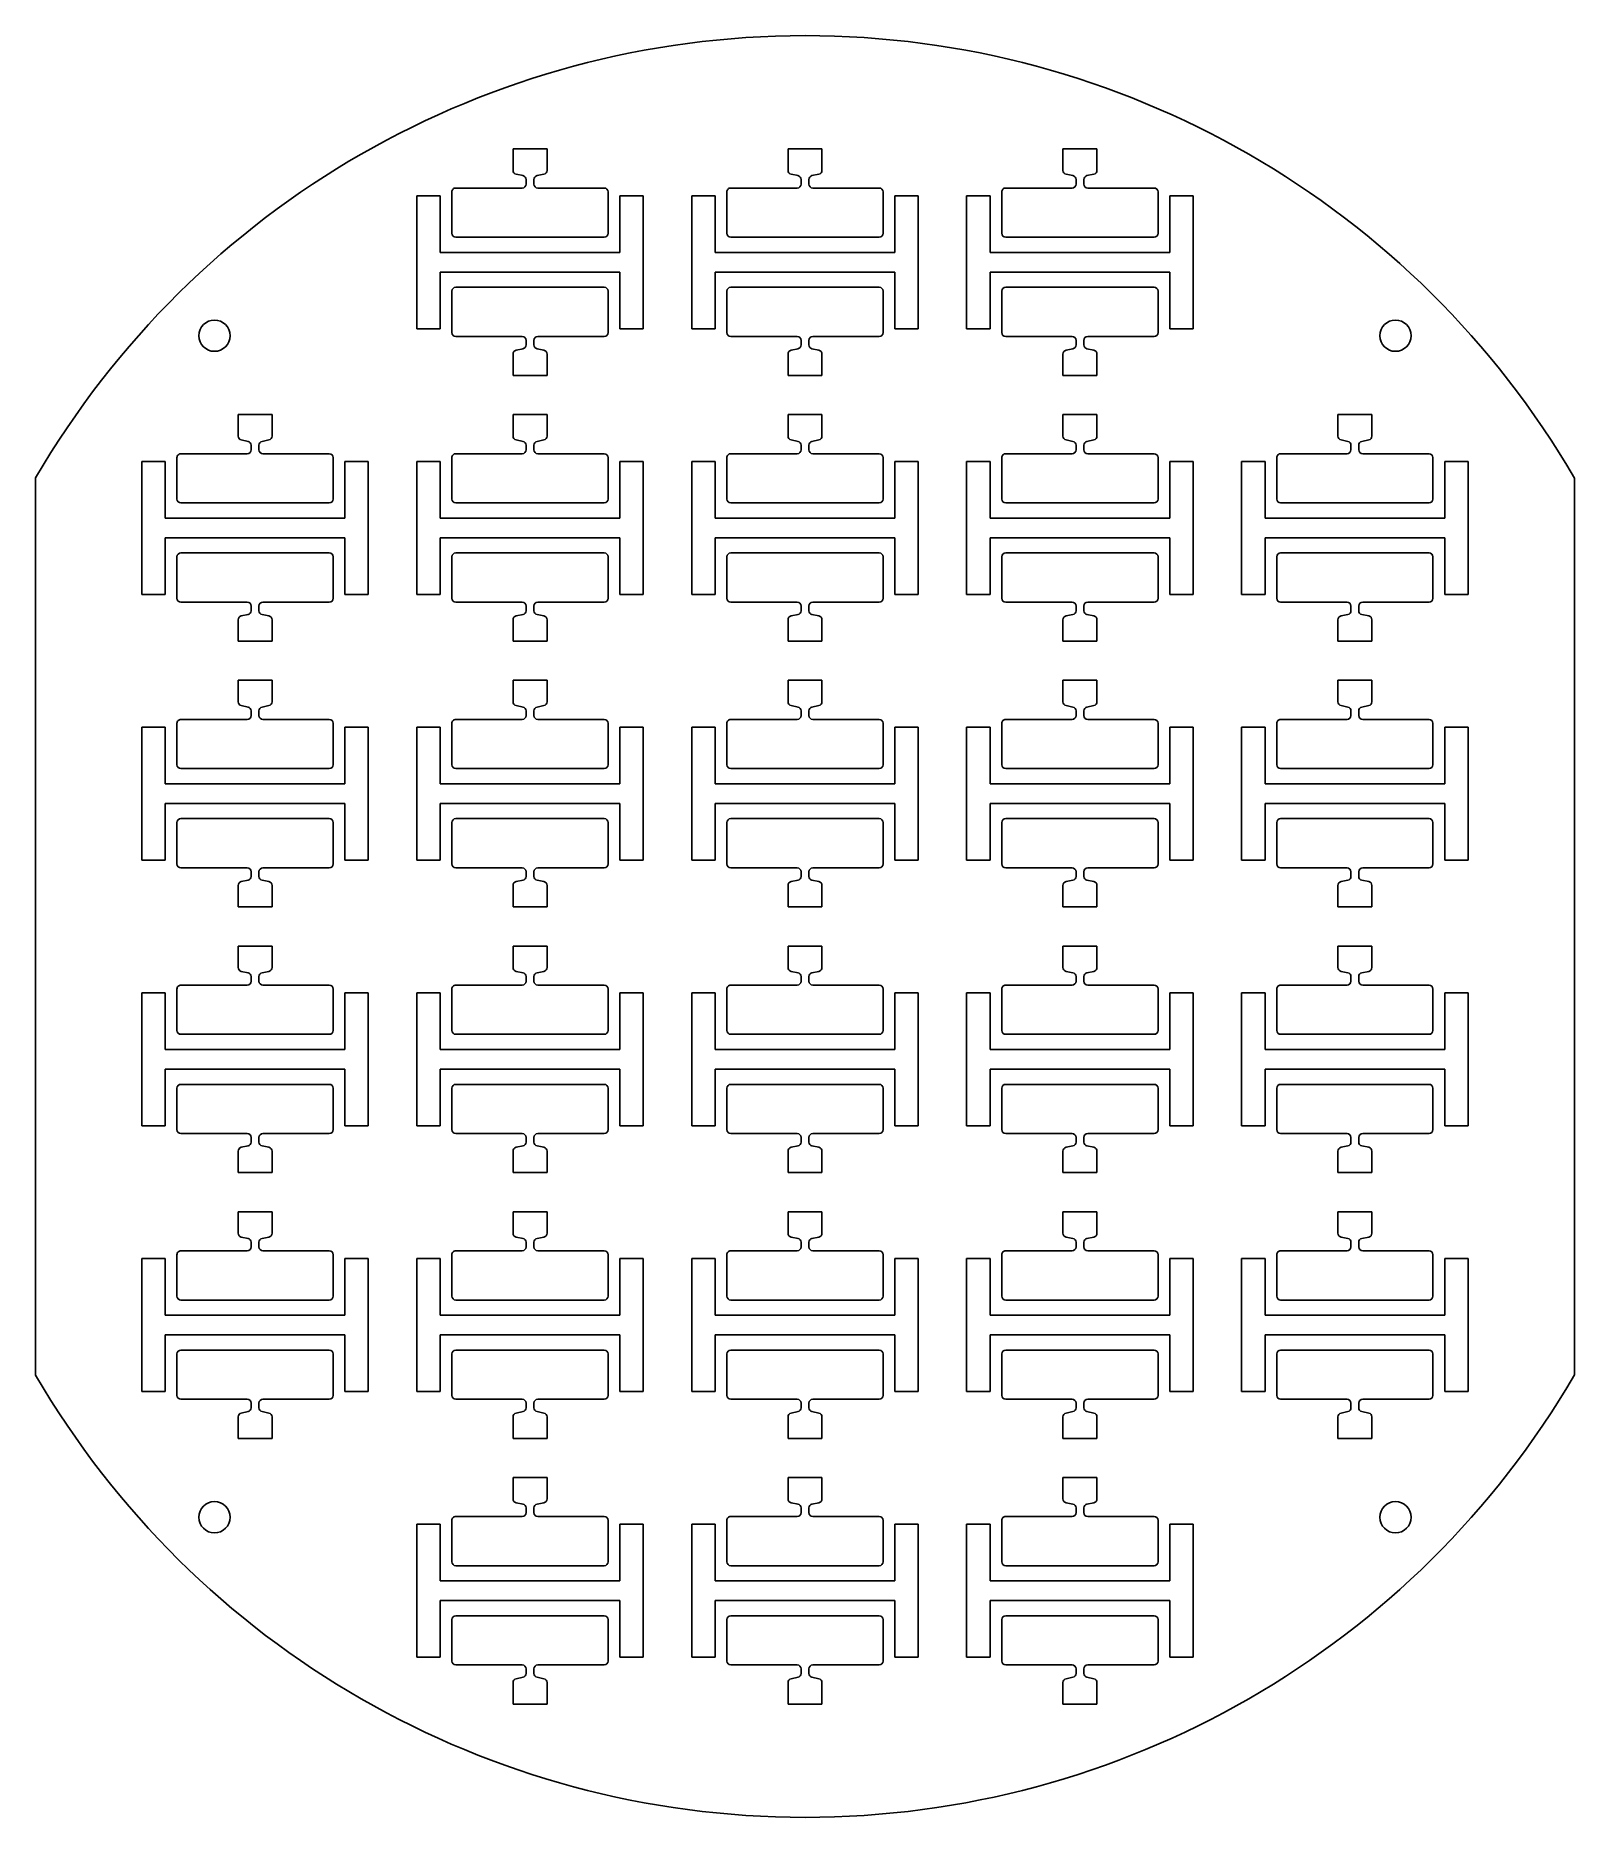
# Model space of a CAD drawing. Header units: millimetres. Extents: x 2005 to 2202, y 1694 to 1922.
import ezdxf

# ---------------------------------------------------------------- set-up
doc = ezdxf.new("R2010")
doc.units = ezdxf.units.MM
for name, color, linetype in [('mask_hole', 80, 'Continuous'), ('mask_outline', 10, 'Continuous'), ('mask_stencil', 30, 'Continuous')]:
    doc.layers.add(name, color=color, linetype=linetype)

msp = doc.modelspace()

# ---------------------------------------------------------------- linework, layer by layer
at = {"layer": 'mask_hole'}
for centre in [(2028.29, 1883.33), (2179.49, 1883.33), (2028.29, 1732.13), (2179.49, 1732.13)]:
    msp.add_circle(centre, 2, dxfattribs=at)
at = {"layer": 'mask_outline'}
for p, q in [((2005.39, 1750.33), (2005.39, 1865.13)), ((2202.39, 1865.11), (2202.39, 1750.34))]:
    msp.add_line(p, q, dxfattribs=at)
for start, end in [(30.2232, 149.7686), (210.2314, 329.7768)]:
    msp.add_arc((2103.89, 1807.73), 114, start, end, dxfattribs=at)
at = {"layer": 'mask_stencil'}
for p, q in [((2070.87, 1907.23), (2066.52, 1907.23)), ((2066.52, 1904.48), (2066.52, 1907.23)), ((2070.87, 1904.48), (2070.87, 1907.23)), ((2106.07, 1907.23), (2101.72, 1907.23)), ((2101.72, 1904.48), (2101.72, 1907.23)), ((2106.07, 1904.48), (2106.07, 1907.23)), ((2141.27, 1907.23), (2136.92, 1907.23)), ((2136.92, 1904.48), (2136.92, 1907.23)), ((2141.27, 1904.48), (2141.27, 1907.23)), ((2067.8, 1903.81), (2066.92, 1903.99)), ((2069.59, 1903.81), (2070.47, 1903.99)), ((2103, 1903.81), (2102.12, 1903.99)), ((2104.79, 1903.81), (2105.67, 1903.99)), ((2138.2, 1903.81), (2137.32, 1903.99)), ((2139.99, 1903.81), (2140.87, 1903.99)), ((2058.69, 1901.73), (2058.69, 1896.43)), ((2059.19, 1902.23), (2067.69, 1902.23)), ((2068.19, 1902.73), (2068.19, 1903.32)), ((2069.19, 1902.73), (2069.19, 1903.32)), ((2069.69, 1902.23), (2078.19, 1902.23)), ((2078.69, 1901.73), (2078.69, 1896.43)), ((2093.89, 1901.73), (2093.89, 1896.43)), ((2094.39, 1902.23), (2102.89, 1902.23)), ((2103.39, 1902.73), (2103.39, 1903.32)), ((2104.39, 1902.73), (2104.39, 1903.32)), ((2104.89, 1902.23), (2113.39, 1902.23)), ((2113.89, 1901.73), (2113.89, 1896.43)), ((2129.09, 1901.73), (2129.09, 1896.43)), ((2129.59, 1902.23), (2138.09, 1902.23)), ((2138.59, 1902.73), (2138.59, 1903.32)), ((2139.59, 1902.73), (2139.59, 1903.32)), ((2140.09, 1902.23), (2148.59, 1902.23)), ((2149.09, 1901.73), (2149.09, 1896.43)), ((2054.19, 1901.23), (2057.19, 1901.23)), ((2054.19, 1884.23), (2054.19, 1901.23)), ((2057.19, 1901.23), (2057.19, 1893.98)), ((2080.19, 1893.98), (2080.19, 1901.23)), ((2080.19, 1901.23), (2083.19, 1901.23)), ((2083.19, 1901.23), (2083.19, 1884.23)), ((2089.39, 1901.23), (2092.39, 1901.23)), ((2089.39, 1884.23), (2089.39, 1901.23)), ((2092.39, 1901.23), (2092.39, 1893.98)), ((2115.39, 1893.98), (2115.39, 1901.23)), ((2115.39, 1901.23), (2118.39, 1901.23)), ((2118.39, 1901.23), (2118.39, 1884.23)), ((2124.59, 1901.23), (2127.59, 1901.23)), ((2124.59, 1884.23), (2124.59, 1901.23)), ((2127.59, 1901.23), (2127.59, 1893.98)), ((2150.59, 1893.98), (2150.59, 1901.23)), ((2150.59, 1901.23), (2153.59, 1901.23)), ((2153.59, 1901.23), (2153.59, 1884.23)), ((2059.19, 1895.93), (2078.19, 1895.93)), ((2094.39, 1895.93), (2113.39, 1895.93)), ((2129.59, 1895.93), (2148.59, 1895.93)), ((2057.19, 1893.98), (2080.19, 1893.98)), ((2092.39, 1893.98), (2115.39, 1893.98)), ((2127.59, 1893.98), (2150.59, 1893.98)), ((2080.19, 1891.48), (2057.19, 1891.48)), ((2057.19, 1891.48), (2057.19, 1884.23)), ((2080.19, 1884.23), (2080.19, 1891.48)), ((2115.39, 1891.48), (2092.39, 1891.48)), ((2092.39, 1891.48), (2092.39, 1884.23)), ((2115.39, 1884.23), (2115.39, 1891.48)), ((2150.59, 1891.48), (2127.59, 1891.48)), ((2127.59, 1891.48), (2127.59, 1884.23)), ((2150.59, 1884.23), (2150.59, 1891.48)), ((2058.69, 1883.73), (2058.69, 1889.03)), ((2059.19, 1889.53), (2078.19, 1889.53)), ((2078.69, 1883.73), (2078.69, 1889.03)), ((2093.89, 1883.73), (2093.89, 1889.03)), ((2094.39, 1889.53), (2113.39, 1889.53)), ((2113.89, 1883.73), (2113.89, 1889.03)), ((2129.09, 1883.73), (2129.09, 1889.03)), ((2129.59, 1889.53), (2148.59, 1889.53)), ((2149.09, 1883.73), (2149.09, 1889.03)), ((2057.19, 1884.23), (2054.19, 1884.23)), ((2083.19, 1884.23), (2080.19, 1884.23)), ((2092.39, 1884.23), (2089.39, 1884.23)), ((2118.39, 1884.23), (2115.39, 1884.23)), ((2127.59, 1884.23), (2124.59, 1884.23)), ((2153.59, 1884.23), (2150.59, 1884.23)), ((2059.19, 1883.23), (2067.69, 1883.23)), ((2067.8, 1881.65), (2066.92, 1881.47)), ((2068.19, 1882.73), (2068.19, 1882.14)), ((2069.19, 1882.73), (2069.19, 1882.14)), ((2069.59, 1881.65), (2070.47, 1881.47)), ((2069.69, 1883.23), (2078.19, 1883.23)), ((2094.39, 1883.23), (2102.89, 1883.23)), ((2103, 1881.65), (2102.12, 1881.47)), ((2103.39, 1882.73), (2103.39, 1882.14)), ((2104.39, 1882.73), (2104.39, 1882.14)), ((2104.79, 1881.65), (2105.67, 1881.47)), ((2104.89, 1883.23), (2113.39, 1883.23)), ((2129.59, 1883.23), (2138.09, 1883.23)), ((2138.2, 1881.65), (2137.32, 1881.47)), ((2138.59, 1882.73), (2138.59, 1882.14)), ((2139.59, 1882.73), (2139.59, 1882.14)), ((2139.99, 1881.65), (2140.87, 1881.47)), ((2140.09, 1883.23), (2148.59, 1883.23)), ((2066.52, 1880.98), (2066.52, 1878.23)), ((2070.87, 1880.98), (2070.87, 1878.23)), ((2101.72, 1880.98), (2101.72, 1878.23)), ((2106.07, 1880.98), (2106.07, 1878.23)), ((2136.92, 1880.98), (2136.92, 1878.23)), ((2141.27, 1880.98), (2141.27, 1878.23)), ((2070.87, 1878.23), (2066.52, 1878.23)), ((2106.07, 1878.23), (2101.72, 1878.23)), ((2141.27, 1878.23), (2136.92, 1878.23)), ((2035.67, 1873.23), (2031.32, 1873.23)), ((2031.32, 1870.48), (2031.32, 1873.23)), ((2035.67, 1870.48), (2035.67, 1873.23)), ((2070.87, 1873.23), (2066.52, 1873.23)), ((2066.52, 1870.48), (2066.52, 1873.23)), ((2070.87, 1870.48), (2070.87, 1873.23)), ((2106.07, 1873.23), (2101.72, 1873.23)), ((2101.72, 1870.48), (2101.72, 1873.23)), ((2106.07, 1870.48), (2106.07, 1873.23)), ((2141.27, 1873.23), (2136.92, 1873.23)), ((2136.92, 1870.48), (2136.92, 1873.23)), ((2141.27, 1870.48), (2141.27, 1873.23)), ((2176.47, 1873.23), (2172.12, 1873.23)), ((2172.12, 1870.48), (2172.12, 1873.23)), ((2176.47, 1870.48), (2176.47, 1873.23)), ((2032.6, 1869.81), (2031.72, 1869.99)), ((2034.39, 1869.81), (2035.27, 1869.99)), ((2067.8, 1869.81), (2066.92, 1869.99)), ((2069.59, 1869.81), (2070.47, 1869.99)), ((2103, 1869.81), (2102.12, 1869.99)), ((2104.79, 1869.81), (2105.67, 1869.99)), ((2138.2, 1869.81), (2137.32, 1869.99)), ((2139.99, 1869.81), (2140.87, 1869.99)), ((2173.4, 1869.81), (2172.52, 1869.99)), ((2175.19, 1869.81), (2176.07, 1869.99)), ((2023.49, 1867.73), (2023.49, 1862.43)), ((2023.99, 1868.23), (2032.49, 1868.23)), ((2032.99, 1868.73), (2032.99, 1869.32)), ((2033.99, 1868.73), (2033.99, 1869.32)), ((2034.49, 1868.23), (2042.99, 1868.23)), ((2043.49, 1867.73), (2043.49, 1862.43)), ((2058.69, 1867.73), (2058.69, 1862.43)), ((2059.19, 1868.23), (2067.69, 1868.23)), ((2068.19, 1868.73), (2068.19, 1869.32)), ((2069.19, 1868.73), (2069.19, 1869.32)), ((2069.69, 1868.23), (2078.19, 1868.23)), ((2078.69, 1867.73), (2078.69, 1862.43)), ((2093.89, 1867.73), (2093.89, 1862.43)), ((2094.39, 1868.23), (2102.89, 1868.23)), ((2103.39, 1868.73), (2103.39, 1869.32)), ((2104.39, 1868.73), (2104.39, 1869.32)), ((2104.89, 1868.23), (2113.39, 1868.23)), ((2113.89, 1867.73), (2113.89, 1862.43)), ((2129.09, 1867.73), (2129.09, 1862.43)), ((2129.59, 1868.23), (2138.09, 1868.23)), ((2138.59, 1868.73), (2138.59, 1869.32)), ((2139.59, 1868.73), (2139.59, 1869.32)), ((2140.09, 1868.23), (2148.59, 1868.23)), ((2149.09, 1867.73), (2149.09, 1862.43)), ((2164.29, 1867.73), (2164.29, 1862.43)), ((2164.79, 1868.23), (2173.29, 1868.23)), ((2173.79, 1868.73), (2173.79, 1869.32)), ((2174.79, 1868.73), (2174.79, 1869.32)), ((2175.29, 1868.23), (2183.79, 1868.23)), ((2184.29, 1867.73), (2184.29, 1862.43)), ((2018.99, 1867.23), (2021.99, 1867.23)), ((2018.99, 1850.23), (2018.99, 1867.23)), ((2021.99, 1867.23), (2021.99, 1859.98)), ((2044.99, 1859.98), (2044.99, 1867.23)), ((2044.99, 1867.23), (2047.99, 1867.23)), ((2047.99, 1867.23), (2047.99, 1850.23)), ((2054.19, 1867.23), (2057.19, 1867.23)), ((2054.19, 1850.23), (2054.19, 1867.23)), ((2057.19, 1867.23), (2057.19, 1859.98)), ((2080.19, 1859.98), (2080.19, 1867.23)), ((2080.19, 1867.23), (2083.19, 1867.23)), ((2083.19, 1867.23), (2083.19, 1850.23)), ((2089.39, 1867.23), (2092.39, 1867.23)), ((2089.39, 1850.23), (2089.39, 1867.23)), ((2092.39, 1867.23), (2092.39, 1859.98)), ((2115.39, 1859.98), (2115.39, 1867.23)), ((2115.39, 1867.23), (2118.39, 1867.23)), ((2118.39, 1867.23), (2118.39, 1850.23)), ((2124.59, 1867.23), (2127.59, 1867.23)), ((2124.59, 1850.23), (2124.59, 1867.23)), ((2127.59, 1867.23), (2127.59, 1859.98)), ((2150.59, 1859.98), (2150.59, 1867.23)), ((2150.59, 1867.23), (2153.59, 1867.23)), ((2153.59, 1867.23), (2153.59, 1850.23)), ((2159.79, 1867.23), (2162.79, 1867.23)), ((2159.79, 1850.23), (2159.79, 1867.23)), ((2162.79, 1867.23), (2162.79, 1859.98)), ((2185.79, 1859.98), (2185.79, 1867.23)), ((2185.79, 1867.23), (2188.79, 1867.23)), ((2188.79, 1867.23), (2188.79, 1850.23)), ((2023.99, 1861.93), (2042.99, 1861.93)), ((2059.19, 1861.93), (2078.19, 1861.93)), ((2094.39, 1861.93), (2113.39, 1861.93)), ((2129.59, 1861.93), (2148.59, 1861.93)), ((2164.79, 1861.93), (2183.79, 1861.93)), ((2021.99, 1859.98), (2044.99, 1859.98)), ((2057.19, 1859.98), (2080.19, 1859.98)), ((2092.39, 1859.98), (2115.39, 1859.98)), ((2127.59, 1859.98), (2150.59, 1859.98)), ((2162.79, 1859.98), (2185.79, 1859.98)), ((2044.99, 1857.48), (2021.99, 1857.48)), ((2021.99, 1857.48), (2021.99, 1850.23)), ((2044.99, 1850.23), (2044.99, 1857.48)), ((2080.19, 1857.48), (2057.19, 1857.48)), ((2057.19, 1857.48), (2057.19, 1850.23)), ((2080.19, 1850.23), (2080.19, 1857.48)), ((2115.39, 1857.48), (2092.39, 1857.48)), ((2092.39, 1857.48), (2092.39, 1850.23)), ((2115.39, 1850.23), (2115.39, 1857.48)), ((2150.59, 1857.48), (2127.59, 1857.48)), ((2127.59, 1857.48), (2127.59, 1850.23)), ((2150.59, 1850.23), (2150.59, 1857.48)), ((2185.79, 1857.48), (2162.79, 1857.48)), ((2162.79, 1857.48), (2162.79, 1850.23)), ((2185.79, 1850.23), (2185.79, 1857.48)), ((2023.49, 1849.73), (2023.49, 1855.03)), ((2023.99, 1855.53), (2042.99, 1855.53)), ((2043.49, 1849.73), (2043.49, 1855.03)), ((2058.69, 1849.73), (2058.69, 1855.03)), ((2059.19, 1855.53), (2078.19, 1855.53)), ((2078.69, 1849.73), (2078.69, 1855.03)), ((2093.89, 1849.73), (2093.89, 1855.03)), ((2094.39, 1855.53), (2113.39, 1855.53)), ((2113.89, 1849.73), (2113.89, 1855.03)), ((2129.09, 1849.73), (2129.09, 1855.03)), ((2129.59, 1855.53), (2148.59, 1855.53)), ((2149.09, 1849.73), (2149.09, 1855.03)), ((2164.29, 1849.73), (2164.29, 1855.03)), ((2164.79, 1855.53), (2183.79, 1855.53)), ((2184.29, 1849.73), (2184.29, 1855.03)), ((2021.99, 1850.23), (2018.99, 1850.23)), ((2023.99, 1849.23), (2032.49, 1849.23)), ((2034.49, 1849.23), (2042.99, 1849.23)), ((2047.99, 1850.23), (2044.99, 1850.23)), ((2057.19, 1850.23), (2054.19, 1850.23)), ((2059.19, 1849.23), (2067.69, 1849.23)), ((2069.69, 1849.23), (2078.19, 1849.23)), ((2083.19, 1850.23), (2080.19, 1850.23)), ((2092.39, 1850.23), (2089.39, 1850.23)), ((2094.39, 1849.23), (2102.89, 1849.23)), ((2104.89, 1849.23), (2113.39, 1849.23)), ((2118.39, 1850.23), (2115.39, 1850.23)), ((2127.59, 1850.23), (2124.59, 1850.23)), ((2129.59, 1849.23), (2138.09, 1849.23)), ((2140.09, 1849.23), (2148.59, 1849.23)), ((2153.59, 1850.23), (2150.59, 1850.23)), ((2162.79, 1850.23), (2159.79, 1850.23)), ((2164.79, 1849.23), (2173.29, 1849.23)), ((2175.29, 1849.23), (2183.79, 1849.23)), ((2188.79, 1850.23), (2185.79, 1850.23)), ((2031.32, 1846.98), (2031.32, 1844.23)), ((2032.6, 1847.65), (2031.72, 1847.47)), ((2032.99, 1848.73), (2032.99, 1848.14)), ((2033.99, 1848.73), (2033.99, 1848.14)), ((2034.39, 1847.65), (2035.27, 1847.47)), ((2035.67, 1846.98), (2035.67, 1844.23)), ((2066.52, 1846.98), (2066.52, 1844.23)), ((2067.8, 1847.65), (2066.92, 1847.47)), ((2068.19, 1848.73), (2068.19, 1848.14)), ((2069.19, 1848.73), (2069.19, 1848.14)), ((2069.59, 1847.65), (2070.47, 1847.47)), ((2070.87, 1846.98), (2070.87, 1844.23)), ((2101.72, 1846.98), (2101.72, 1844.23)), ((2103, 1847.65), (2102.12, 1847.47)), ((2103.39, 1848.73), (2103.39, 1848.14)), ((2104.39, 1848.73), (2104.39, 1848.14)), ((2104.79, 1847.65), (2105.67, 1847.47)), ((2106.07, 1846.98), (2106.07, 1844.23)), ((2136.92, 1846.98), (2136.92, 1844.23)), ((2138.2, 1847.65), (2137.32, 1847.47)), ((2138.59, 1848.73), (2138.59, 1848.14)), ((2139.59, 1848.73), (2139.59, 1848.14)), ((2139.99, 1847.65), (2140.87, 1847.47)), ((2141.27, 1846.98), (2141.27, 1844.23)), ((2172.12, 1846.98), (2172.12, 1844.23)), ((2173.4, 1847.65), (2172.52, 1847.47)), ((2173.79, 1848.73), (2173.79, 1848.14)), ((2174.79, 1848.73), (2174.79, 1848.14)), ((2175.19, 1847.65), (2176.07, 1847.47)), ((2176.47, 1846.98), (2176.47, 1844.23)), ((2035.67, 1844.23), (2031.32, 1844.23)), ((2070.87, 1844.23), (2066.52, 1844.23)), ((2106.07, 1844.23), (2101.72, 1844.23)), ((2141.27, 1844.23), (2136.92, 1844.23)), ((2176.47, 1844.23), (2172.12, 1844.23)), ((2035.67, 1839.23), (2031.32, 1839.23)), ((2031.32, 1836.48), (2031.32, 1839.23)), ((2035.67, 1836.48), (2035.67, 1839.23)), ((2070.87, 1839.23), (2066.52, 1839.23)), ((2066.52, 1836.48), (2066.52, 1839.23)), ((2070.87, 1836.48), (2070.87, 1839.23)), ((2106.07, 1839.23), (2101.72, 1839.23)), ((2101.72, 1836.48), (2101.72, 1839.23)), ((2106.07, 1836.48), (2106.07, 1839.23)), ((2141.27, 1839.23), (2136.92, 1839.23)), ((2136.92, 1836.48), (2136.92, 1839.23)), ((2141.27, 1836.48), (2141.27, 1839.23)), ((2176.47, 1839.23), (2172.12, 1839.23)), ((2172.12, 1836.48), (2172.12, 1839.23)), ((2176.47, 1836.48), (2176.47, 1839.23)), ((2032.6, 1835.81), (2031.72, 1835.99)), ((2034.39, 1835.81), (2035.27, 1835.99)), ((2067.8, 1835.81), (2066.92, 1835.99)), ((2069.59, 1835.81), (2070.47, 1835.99)), ((2103, 1835.81), (2102.12, 1835.99)), ((2104.79, 1835.81), (2105.67, 1835.99)), ((2138.2, 1835.81), (2137.32, 1835.99)), ((2139.99, 1835.81), (2140.87, 1835.99)), ((2173.4, 1835.81), (2172.52, 1835.99)), ((2175.19, 1835.81), (2176.07, 1835.99)), ((2018.99, 1833.23), (2021.99, 1833.23)), ((2018.99, 1816.23), (2018.99, 1833.23)), ((2021.99, 1833.23), (2021.99, 1825.98)), ((2023.49, 1833.73), (2023.49, 1828.43)), ((2023.99, 1834.23), (2032.49, 1834.23)), ((2032.99, 1834.73), (2032.99, 1835.32)), ((2033.99, 1834.73), (2033.99, 1835.32)), ((2034.49, 1834.23), (2042.99, 1834.23)), ((2043.49, 1833.73), (2043.49, 1828.43)), ((2044.99, 1825.98), (2044.99, 1833.23)), ((2044.99, 1833.23), (2047.99, 1833.23)), ((2047.99, 1833.23), (2047.99, 1816.23)), ((2054.19, 1833.23), (2057.19, 1833.23)), ((2054.19, 1816.23), (2054.19, 1833.23)), ((2057.19, 1833.23), (2057.19, 1825.98)), ((2058.69, 1833.73), (2058.69, 1828.43)), ((2059.19, 1834.23), (2067.69, 1834.23)), ((2068.19, 1834.73), (2068.19, 1835.32)), ((2069.19, 1834.73), (2069.19, 1835.32)), ((2069.69, 1834.23), (2078.19, 1834.23)), ((2078.69, 1833.73), (2078.69, 1828.43)), ((2080.19, 1825.98), (2080.19, 1833.23)), ((2080.19, 1833.23), (2083.19, 1833.23)), ((2083.19, 1833.23), (2083.19, 1816.23)), ((2089.39, 1833.23), (2092.39, 1833.23)), ((2089.39, 1816.23), (2089.39, 1833.23)), ((2092.39, 1833.23), (2092.39, 1825.98)), ((2093.89, 1833.73), (2093.89, 1828.43)), ((2094.39, 1834.23), (2102.89, 1834.23)), ((2103.39, 1834.73), (2103.39, 1835.32)), ((2104.39, 1834.73), (2104.39, 1835.32)), ((2104.89, 1834.23), (2113.39, 1834.23)), ((2113.89, 1833.73), (2113.89, 1828.43)), ((2115.39, 1825.98), (2115.39, 1833.23)), ((2115.39, 1833.23), (2118.39, 1833.23)), ((2118.39, 1833.23), (2118.39, 1816.23)), ((2124.59, 1833.23), (2127.59, 1833.23)), ((2124.59, 1816.23), (2124.59, 1833.23)), ((2127.59, 1833.23), (2127.59, 1825.98)), ((2129.09, 1833.73), (2129.09, 1828.43)), ((2129.59, 1834.23), (2138.09, 1834.23)), ((2138.59, 1834.73), (2138.59, 1835.32)), ((2139.59, 1834.73), (2139.59, 1835.32)), ((2140.09, 1834.23), (2148.59, 1834.23)), ((2149.09, 1833.73), (2149.09, 1828.43)), ((2150.59, 1825.98), (2150.59, 1833.23)), ((2150.59, 1833.23), (2153.59, 1833.23)), ((2153.59, 1833.23), (2153.59, 1816.23)), ((2159.79, 1833.23), (2162.79, 1833.23)), ((2159.79, 1816.23), (2159.79, 1833.23)), ((2162.79, 1833.23), (2162.79, 1825.98)), ((2164.29, 1833.73), (2164.29, 1828.43)), ((2164.79, 1834.23), (2173.29, 1834.23)), ((2173.79, 1834.73), (2173.79, 1835.32)), ((2174.79, 1834.73), (2174.79, 1835.32)), ((2175.29, 1834.23), (2183.79, 1834.23)), ((2184.29, 1833.73), (2184.29, 1828.43)), ((2185.79, 1825.98), (2185.79, 1833.23)), ((2185.79, 1833.23), (2188.79, 1833.23)), ((2188.79, 1833.23), (2188.79, 1816.23)), ((2023.99, 1827.93), (2042.99, 1827.93)), ((2059.19, 1827.93), (2078.19, 1827.93)), ((2094.39, 1827.93), (2113.39, 1827.93)), ((2129.59, 1827.93), (2148.59, 1827.93)), ((2164.79, 1827.93), (2183.79, 1827.93)), ((2021.99, 1825.98), (2044.99, 1825.98)), ((2057.19, 1825.98), (2080.19, 1825.98)), ((2092.39, 1825.98), (2115.39, 1825.98)), ((2127.59, 1825.98), (2150.59, 1825.98)), ((2162.79, 1825.98), (2185.79, 1825.98)), ((2044.99, 1823.48), (2021.99, 1823.48)), ((2021.99, 1823.48), (2021.99, 1816.23)), ((2044.99, 1816.23), (2044.99, 1823.48)), ((2080.19, 1823.48), (2057.19, 1823.48)), ((2057.19, 1823.48), (2057.19, 1816.23)), ((2080.19, 1816.23), (2080.19, 1823.48)), ((2115.39, 1823.48), (2092.39, 1823.48)), ((2092.39, 1823.48), (2092.39, 1816.23)), ((2115.39, 1816.23), (2115.39, 1823.48)), ((2150.59, 1823.48), (2127.59, 1823.48)), ((2127.59, 1823.48), (2127.59, 1816.23)), ((2150.59, 1816.23), (2150.59, 1823.48)), ((2185.79, 1823.48), (2162.79, 1823.48)), ((2162.79, 1823.48), (2162.79, 1816.23)), ((2185.79, 1816.23), (2185.79, 1823.48)), ((2023.49, 1815.73), (2023.49, 1821.03)), ((2023.99, 1821.53), (2042.99, 1821.53)), ((2043.49, 1815.73), (2043.49, 1821.03)), ((2058.69, 1815.73), (2058.69, 1821.03)), ((2059.19, 1821.53), (2078.19, 1821.53)), ((2078.69, 1815.73), (2078.69, 1821.03)), ((2093.89, 1815.73), (2093.89, 1821.03)), ((2094.39, 1821.53), (2113.39, 1821.53)), ((2113.89, 1815.73), (2113.89, 1821.03)), ((2129.09, 1815.73), (2129.09, 1821.03)), ((2129.59, 1821.53), (2148.59, 1821.53)), ((2149.09, 1815.73), (2149.09, 1821.03)), ((2164.29, 1815.73), (2164.29, 1821.03)), ((2164.79, 1821.53), (2183.79, 1821.53)), ((2184.29, 1815.73), (2184.29, 1821.03)), ((2021.99, 1816.23), (2018.99, 1816.23)), ((2023.99, 1815.23), (2032.49, 1815.23)), ((2034.49, 1815.23), (2042.99, 1815.23)), ((2047.99, 1816.23), (2044.99, 1816.23)), ((2057.19, 1816.23), (2054.19, 1816.23)), ((2059.19, 1815.23), (2067.69, 1815.23)), ((2069.69, 1815.23), (2078.19, 1815.23)), ((2083.19, 1816.23), (2080.19, 1816.23)), ((2092.39, 1816.23), (2089.39, 1816.23)), ((2094.39, 1815.23), (2102.89, 1815.23)), ((2104.89, 1815.23), (2113.39, 1815.23)), ((2118.39, 1816.23), (2115.39, 1816.23)), ((2127.59, 1816.23), (2124.59, 1816.23)), ((2129.59, 1815.23), (2138.09, 1815.23)), ((2140.09, 1815.23), (2148.59, 1815.23)), ((2153.59, 1816.23), (2150.59, 1816.23)), ((2162.79, 1816.23), (2159.79, 1816.23)), ((2164.79, 1815.23), (2173.29, 1815.23)), ((2175.29, 1815.23), (2183.79, 1815.23)), ((2188.79, 1816.23), (2185.79, 1816.23)), ((2031.32, 1812.98), (2031.32, 1810.23)), ((2032.6, 1813.65), (2031.72, 1813.47)), ((2032.99, 1814.73), (2032.99, 1814.14)), ((2033.99, 1814.73), (2033.99, 1814.14)), ((2034.39, 1813.65), (2035.27, 1813.47)), ((2035.67, 1812.98), (2035.67, 1810.23)), ((2066.52, 1812.98), (2066.52, 1810.23)), ((2067.8, 1813.65), (2066.92, 1813.47)), ((2068.19, 1814.73), (2068.19, 1814.14)), ((2069.19, 1814.73), (2069.19, 1814.14)), ((2069.59, 1813.65), (2070.47, 1813.47)), ((2070.87, 1812.98), (2070.87, 1810.23)), ((2101.72, 1812.98), (2101.72, 1810.23)), ((2103, 1813.65), (2102.12, 1813.47)), ((2103.39, 1814.73), (2103.39, 1814.14)), ((2104.39, 1814.73), (2104.39, 1814.14)), ((2104.79, 1813.65), (2105.67, 1813.47)), ((2106.07, 1812.98), (2106.07, 1810.23)), ((2136.92, 1812.98), (2136.92, 1810.23)), ((2138.2, 1813.65), (2137.32, 1813.47)), ((2138.59, 1814.73), (2138.59, 1814.14)), ((2139.59, 1814.73), (2139.59, 1814.14)), ((2139.99, 1813.65), (2140.87, 1813.47)), ((2141.27, 1812.98), (2141.27, 1810.23)), ((2172.12, 1812.98), (2172.12, 1810.23)), ((2173.4, 1813.65), (2172.52, 1813.47)), ((2173.79, 1814.73), (2173.79, 1814.14)), ((2174.79, 1814.73), (2174.79, 1814.14)), ((2175.19, 1813.65), (2176.07, 1813.47)), ((2176.47, 1812.98), (2176.47, 1810.23)), ((2035.67, 1810.23), (2031.32, 1810.23)), ((2070.87, 1810.23), (2066.52, 1810.23)), ((2106.07, 1810.23), (2101.72, 1810.23)), ((2141.27, 1810.23), (2136.92, 1810.23)), ((2176.47, 1810.23), (2172.12, 1810.23)), ((2035.67, 1805.23), (2031.32, 1805.23)), ((2031.32, 1802.48), (2031.32, 1805.23)), ((2035.67, 1802.48), (2035.67, 1805.23)), ((2070.87, 1805.23), (2066.52, 1805.23)), ((2066.52, 1802.48), (2066.52, 1805.23)), ((2070.87, 1802.48), (2070.87, 1805.23)), ((2106.07, 1805.23), (2101.72, 1805.23)), ((2101.72, 1802.48), (2101.72, 1805.23)), ((2106.07, 1802.48), (2106.07, 1805.23)), ((2141.27, 1805.23), (2136.92, 1805.23)), ((2136.92, 1802.48), (2136.92, 1805.23)), ((2141.27, 1802.48), (2141.27, 1805.23)), ((2176.47, 1805.23), (2172.12, 1805.23)), ((2172.12, 1802.48), (2172.12, 1805.23)), ((2176.47, 1802.48), (2176.47, 1805.23)), ((2032.6, 1801.81), (2031.72, 1801.99)), ((2032.99, 1800.73), (2032.99, 1801.32)), ((2033.99, 1800.73), (2033.99, 1801.32)), ((2034.39, 1801.81), (2035.27, 1801.99)), ((2067.8, 1801.81), (2066.92, 1801.99)), ((2068.19, 1800.73), (2068.19, 1801.32)), ((2069.19, 1800.73), (2069.19, 1801.32)), ((2069.59, 1801.81), (2070.47, 1801.99)), ((2103, 1801.81), (2102.12, 1801.99)), ((2103.39, 1800.73), (2103.39, 1801.32)), ((2104.39, 1800.73), (2104.39, 1801.32)), ((2104.79, 1801.81), (2105.67, 1801.99)), ((2138.2, 1801.81), (2137.32, 1801.99)), ((2138.59, 1800.73), (2138.59, 1801.32)), ((2139.59, 1800.73), (2139.59, 1801.32)), ((2139.99, 1801.81), (2140.87, 1801.99)), ((2173.4, 1801.81), (2172.52, 1801.99)), ((2173.79, 1800.73), (2173.79, 1801.32)), ((2174.79, 1800.73), (2174.79, 1801.32)), ((2175.19, 1801.81), (2176.07, 1801.99)), ((2018.99, 1799.23), (2021.99, 1799.23)), ((2018.99, 1782.23), (2018.99, 1799.23)), ((2021.99, 1799.23), (2021.99, 1791.98)), ((2023.49, 1799.73), (2023.49, 1794.43)), ((2023.99, 1800.23), (2032.49, 1800.23)), ((2034.49, 1800.23), (2042.99, 1800.23)), ((2043.49, 1799.73), (2043.49, 1794.43)), ((2044.99, 1791.98), (2044.99, 1799.23)), ((2044.99, 1799.23), (2047.99, 1799.23)), ((2047.99, 1799.23), (2047.99, 1782.23)), ((2054.19, 1799.23), (2057.19, 1799.23)), ((2054.19, 1782.23), (2054.19, 1799.23)), ((2057.19, 1799.23), (2057.19, 1791.98)), ((2058.69, 1799.73), (2058.69, 1794.43)), ((2059.19, 1800.23), (2067.69, 1800.23)), ((2069.69, 1800.23), (2078.19, 1800.23)), ((2078.69, 1799.73), (2078.69, 1794.43)), ((2080.19, 1791.98), (2080.19, 1799.23)), ((2080.19, 1799.23), (2083.19, 1799.23)), ((2083.19, 1799.23), (2083.19, 1782.23)), ((2089.39, 1799.23), (2092.39, 1799.23)), ((2089.39, 1782.23), (2089.39, 1799.23)), ((2092.39, 1799.23), (2092.39, 1791.98)), ((2093.89, 1799.73), (2093.89, 1794.43)), ((2094.39, 1800.23), (2102.89, 1800.23)), ((2104.89, 1800.23), (2113.39, 1800.23)), ((2113.89, 1799.73), (2113.89, 1794.43)), ((2115.39, 1791.98), (2115.39, 1799.23)), ((2115.39, 1799.23), (2118.39, 1799.23)), ((2118.39, 1799.23), (2118.39, 1782.23)), ((2124.59, 1799.23), (2127.59, 1799.23)), ((2124.59, 1782.23), (2124.59, 1799.23)), ((2127.59, 1799.23), (2127.59, 1791.98)), ((2129.09, 1799.73), (2129.09, 1794.43)), ((2129.59, 1800.23), (2138.09, 1800.23)), ((2140.09, 1800.23), (2148.59, 1800.23)), ((2149.09, 1799.73), (2149.09, 1794.43)), ((2150.59, 1791.98), (2150.59, 1799.23)), ((2150.59, 1799.23), (2153.59, 1799.23)), ((2153.59, 1799.23), (2153.59, 1782.23)), ((2159.79, 1799.23), (2162.79, 1799.23)), ((2159.79, 1782.23), (2159.79, 1799.23)), ((2162.79, 1799.23), (2162.79, 1791.98)), ((2164.29, 1799.73), (2164.29, 1794.43)), ((2164.79, 1800.23), (2173.29, 1800.23)), ((2175.29, 1800.23), (2183.79, 1800.23)), ((2184.29, 1799.73), (2184.29, 1794.43)), ((2185.79, 1791.98), (2185.79, 1799.23)), ((2185.79, 1799.23), (2188.79, 1799.23)), ((2188.79, 1799.23), (2188.79, 1782.23)), ((2023.99, 1793.93), (2042.99, 1793.93)), ((2059.19, 1793.93), (2078.19, 1793.93)), ((2094.39, 1793.93), (2113.39, 1793.93)), ((2129.59, 1793.93), (2148.59, 1793.93)), ((2164.79, 1793.93), (2183.79, 1793.93)), ((2021.99, 1791.98), (2044.99, 1791.98)), ((2057.19, 1791.98), (2080.19, 1791.98)), ((2092.39, 1791.98), (2115.39, 1791.98)), ((2127.59, 1791.98), (2150.59, 1791.98)), ((2162.79, 1791.98), (2185.79, 1791.98)), ((2044.99, 1789.48), (2021.99, 1789.48)), ((2021.99, 1789.48), (2021.99, 1782.23)), ((2023.99, 1787.53), (2042.99, 1787.53)), ((2044.99, 1782.23), (2044.99, 1789.48)), ((2080.19, 1789.48), (2057.19, 1789.48)), ((2057.19, 1789.48), (2057.19, 1782.23)), ((2059.19, 1787.53), (2078.19, 1787.53)), ((2080.19, 1782.23), (2080.19, 1789.48)), ((2115.39, 1789.48), (2092.39, 1789.48)), ((2092.39, 1789.48), (2092.39, 1782.23)), ((2094.39, 1787.53), (2113.39, 1787.53)), ((2115.39, 1782.23), (2115.39, 1789.48)), ((2150.59, 1789.48), (2127.59, 1789.48)), ((2127.59, 1789.48), (2127.59, 1782.23)), ((2129.59, 1787.53), (2148.59, 1787.53)), ((2150.59, 1782.23), (2150.59, 1789.48)), ((2185.79, 1789.48), (2162.79, 1789.48)), ((2162.79, 1789.48), (2162.79, 1782.23)), ((2164.79, 1787.53), (2183.79, 1787.53)), ((2185.79, 1782.23), (2185.79, 1789.48)), ((2023.49, 1781.73), (2023.49, 1787.03)), ((2043.49, 1781.73), (2043.49, 1787.03)), ((2058.69, 1781.73), (2058.69, 1787.03)), ((2078.69, 1781.73), (2078.69, 1787.03)), ((2093.89, 1781.73), (2093.89, 1787.03)), ((2113.89, 1781.73), (2113.89, 1787.03)), ((2129.09, 1781.73), (2129.09, 1787.03)), ((2149.09, 1781.73), (2149.09, 1787.03)), ((2164.29, 1781.73), (2164.29, 1787.03)), ((2184.29, 1781.73), (2184.29, 1787.03)), ((2021.99, 1782.23), (2018.99, 1782.23)), ((2023.99, 1781.23), (2032.49, 1781.23)), ((2032.99, 1780.73), (2032.99, 1780.14)), ((2033.99, 1780.73), (2033.99, 1780.14)), ((2034.49, 1781.23), (2042.99, 1781.23)), ((2047.99, 1782.23), (2044.99, 1782.23)), ((2057.19, 1782.23), (2054.19, 1782.23)), ((2059.19, 1781.23), (2067.69, 1781.23)), ((2068.19, 1780.73), (2068.19, 1780.14)), ((2069.19, 1780.73), (2069.19, 1780.14)), ((2069.69, 1781.23), (2078.19, 1781.23)), ((2083.19, 1782.23), (2080.19, 1782.23)), ((2092.39, 1782.23), (2089.39, 1782.23)), ((2094.39, 1781.23), (2102.89, 1781.23)), ((2103.39, 1780.73), (2103.39, 1780.14)), ((2104.39, 1780.73), (2104.39, 1780.14)), ((2104.89, 1781.23), (2113.39, 1781.23)), ((2118.39, 1782.23), (2115.39, 1782.23)), ((2127.59, 1782.23), (2124.59, 1782.23)), ((2129.59, 1781.23), (2138.09, 1781.23)), ((2138.59, 1780.73), (2138.59, 1780.14)), ((2139.59, 1780.73), (2139.59, 1780.14)), ((2140.09, 1781.23), (2148.59, 1781.23)), ((2153.59, 1782.23), (2150.59, 1782.23)), ((2162.79, 1782.23), (2159.79, 1782.23)), ((2164.79, 1781.23), (2173.29, 1781.23)), ((2173.79, 1780.73), (2173.79, 1780.14)), ((2174.79, 1780.73), (2174.79, 1780.14)), ((2175.29, 1781.23), (2183.79, 1781.23)), ((2188.79, 1782.23), (2185.79, 1782.23)), ((2031.32, 1778.98), (2031.32, 1776.23)), ((2032.6, 1779.65), (2031.72, 1779.47)), ((2034.39, 1779.65), (2035.27, 1779.47)), ((2035.67, 1778.98), (2035.67, 1776.23)), ((2066.52, 1778.98), (2066.52, 1776.23)), ((2067.8, 1779.65), (2066.92, 1779.47)), ((2069.59, 1779.65), (2070.47, 1779.47)), ((2070.87, 1778.98), (2070.87, 1776.23)), ((2101.72, 1778.98), (2101.72, 1776.23)), ((2103, 1779.65), (2102.12, 1779.47)), ((2104.79, 1779.65), (2105.67, 1779.47)), ((2106.07, 1778.98), (2106.07, 1776.23)), ((2136.92, 1778.98), (2136.92, 1776.23)), ((2138.2, 1779.65), (2137.32, 1779.47)), ((2139.99, 1779.65), (2140.87, 1779.47)), ((2141.27, 1778.98), (2141.27, 1776.23)), ((2172.12, 1778.98), (2172.12, 1776.23)), ((2173.4, 1779.65), (2172.52, 1779.47)), ((2175.19, 1779.65), (2176.07, 1779.47)), ((2176.47, 1778.98), (2176.47, 1776.23)), ((2035.67, 1776.23), (2031.32, 1776.23)), ((2070.87, 1776.23), (2066.52, 1776.23)), ((2106.07, 1776.23), (2101.72, 1776.23)), ((2141.27, 1776.23), (2136.92, 1776.23)), ((2176.47, 1776.23), (2172.12, 1776.23)), ((2035.67, 1771.23), (2031.32, 1771.23)), ((2031.32, 1768.48), (2031.32, 1771.23)), ((2035.67, 1768.48), (2035.67, 1771.23)), ((2070.87, 1771.23), (2066.52, 1771.23)), ((2066.52, 1768.48), (2066.52, 1771.23)), ((2070.87, 1768.48), (2070.87, 1771.23)), ((2106.07, 1771.23), (2101.72, 1771.23)), ((2101.72, 1768.48), (2101.72, 1771.23)), ((2106.07, 1768.48), (2106.07, 1771.23)), ((2141.27, 1771.23), (2136.92, 1771.23)), ((2136.92, 1768.48), (2136.92, 1771.23)), ((2141.27, 1768.48), (2141.27, 1771.23)), ((2176.47, 1771.23), (2172.12, 1771.23)), ((2172.12, 1768.48), (2172.12, 1771.23)), ((2176.47, 1768.48), (2176.47, 1771.23)), ((2032.6, 1767.81), (2031.72, 1767.99)), ((2032.99, 1766.73), (2032.99, 1767.32)), ((2033.99, 1766.73), (2033.99, 1767.32)), ((2034.39, 1767.81), (2035.27, 1767.99)), ((2067.8, 1767.81), (2066.92, 1767.99)), ((2068.19, 1766.73), (2068.19, 1767.32)), ((2069.19, 1766.73), (2069.19, 1767.32)), ((2069.59, 1767.81), (2070.47, 1767.99)), ((2103, 1767.81), (2102.12, 1767.99)), ((2103.39, 1766.73), (2103.39, 1767.32)), ((2104.39, 1766.73), (2104.39, 1767.32)), ((2104.79, 1767.81), (2105.67, 1767.99)), ((2138.2, 1767.81), (2137.32, 1767.99)), ((2138.59, 1766.73), (2138.59, 1767.32)), ((2139.59, 1766.73), (2139.59, 1767.32)), ((2139.99, 1767.81), (2140.87, 1767.99)), ((2173.4, 1767.81), (2172.52, 1767.99)), ((2173.79, 1766.73), (2173.79, 1767.32)), ((2174.79, 1766.73), (2174.79, 1767.32)), ((2175.19, 1767.81), (2176.07, 1767.99)), ((2018.99, 1765.23), (2021.99, 1765.23)), ((2018.99, 1748.23), (2018.99, 1765.23)), ((2021.99, 1765.23), (2021.99, 1757.98)), ((2023.49, 1765.73), (2023.49, 1760.43)), ((2023.99, 1766.23), (2032.49, 1766.23)), ((2034.49, 1766.23), (2042.99, 1766.23)), ((2043.49, 1765.73), (2043.49, 1760.43)), ((2044.99, 1757.98), (2044.99, 1765.23)), ((2044.99, 1765.23), (2047.99, 1765.23)), ((2047.99, 1765.23), (2047.99, 1748.23)), ((2054.19, 1765.23), (2057.19, 1765.23)), ((2054.19, 1748.23), (2054.19, 1765.23)), ((2057.19, 1765.23), (2057.19, 1757.98)), ((2058.69, 1765.73), (2058.69, 1760.43)), ((2059.19, 1766.23), (2067.69, 1766.23)), ((2069.69, 1766.23), (2078.19, 1766.23)), ((2078.69, 1765.73), (2078.69, 1760.43)), ((2080.19, 1757.98), (2080.19, 1765.23)), ((2080.19, 1765.23), (2083.19, 1765.23)), ((2083.19, 1765.23), (2083.19, 1748.23)), ((2089.39, 1765.23), (2092.39, 1765.23)), ((2089.39, 1748.23), (2089.39, 1765.23)), ((2092.39, 1765.23), (2092.39, 1757.98)), ((2093.89, 1765.73), (2093.89, 1760.43)), ((2094.39, 1766.23), (2102.89, 1766.23)), ((2104.89, 1766.23), (2113.39, 1766.23)), ((2113.89, 1765.73), (2113.89, 1760.43)), ((2115.39, 1757.98), (2115.39, 1765.23)), ((2115.39, 1765.23), (2118.39, 1765.23)), ((2118.39, 1765.23), (2118.39, 1748.23)), ((2124.59, 1765.23), (2127.59, 1765.23)), ((2124.59, 1748.23), (2124.59, 1765.23)), ((2127.59, 1765.23), (2127.59, 1757.98)), ((2129.09, 1765.73), (2129.09, 1760.43)), ((2129.59, 1766.23), (2138.09, 1766.23)), ((2140.09, 1766.23), (2148.59, 1766.23)), ((2149.09, 1765.73), (2149.09, 1760.43)), ((2150.59, 1757.98), (2150.59, 1765.23)), ((2150.59, 1765.23), (2153.59, 1765.23)), ((2153.59, 1765.23), (2153.59, 1748.23)), ((2159.79, 1765.23), (2162.79, 1765.23)), ((2159.79, 1748.23), (2159.79, 1765.23)), ((2162.79, 1765.23), (2162.79, 1757.98)), ((2164.29, 1765.73), (2164.29, 1760.43)), ((2164.79, 1766.23), (2173.29, 1766.23)), ((2175.29, 1766.23), (2183.79, 1766.23)), ((2184.29, 1765.73), (2184.29, 1760.43)), ((2185.79, 1757.98), (2185.79, 1765.23)), ((2185.79, 1765.23), (2188.79, 1765.23)), ((2188.79, 1765.23), (2188.79, 1748.23)), ((2021.99, 1757.98), (2044.99, 1757.98)), ((2023.99, 1759.93), (2042.99, 1759.93)), ((2057.19, 1757.98), (2080.19, 1757.98)), ((2059.19, 1759.93), (2078.19, 1759.93)), ((2092.39, 1757.98), (2115.39, 1757.98)), ((2094.39, 1759.93), (2113.39, 1759.93)), ((2127.59, 1757.98), (2150.59, 1757.98)), ((2129.59, 1759.93), (2148.59, 1759.93)), ((2162.79, 1757.98), (2185.79, 1757.98)), ((2164.79, 1759.93), (2183.79, 1759.93)), ((2044.99, 1755.48), (2021.99, 1755.48)), ((2021.99, 1755.48), (2021.99, 1748.23)), ((2023.99, 1753.53), (2042.99, 1753.53)), ((2044.99, 1748.23), (2044.99, 1755.48)), ((2080.19, 1755.48), (2057.19, 1755.48)), ((2057.19, 1755.48), (2057.19, 1748.23)), ((2059.19, 1753.53), (2078.19, 1753.53)), ((2080.19, 1748.23), (2080.19, 1755.48)), ((2115.39, 1755.48), (2092.39, 1755.48)), ((2092.39, 1755.48), (2092.39, 1748.23)), ((2094.39, 1753.53), (2113.39, 1753.53)), ((2115.39, 1748.23), (2115.39, 1755.48)), ((2150.59, 1755.48), (2127.59, 1755.48)), ((2127.59, 1755.48), (2127.59, 1748.23)), ((2129.59, 1753.53), (2148.59, 1753.53)), ((2150.59, 1748.23), (2150.59, 1755.48)), ((2185.79, 1755.48), (2162.79, 1755.48)), ((2162.79, 1755.48), (2162.79, 1748.23)), ((2164.79, 1753.53), (2183.79, 1753.53)), ((2185.79, 1748.23), (2185.79, 1755.48)), ((2023.49, 1747.73), (2023.49, 1753.03)), ((2043.49, 1747.73), (2043.49, 1753.03)), ((2058.69, 1747.73), (2058.69, 1753.03)), ((2078.69, 1747.73), (2078.69, 1753.03)), ((2093.89, 1747.73), (2093.89, 1753.03)), ((2113.89, 1747.73), (2113.89, 1753.03)), ((2129.09, 1747.73), (2129.09, 1753.03)), ((2149.09, 1747.73), (2149.09, 1753.03)), ((2164.29, 1747.73), (2164.29, 1753.03)), ((2184.29, 1747.73), (2184.29, 1753.03)), ((2021.99, 1748.23), (2018.99, 1748.23)), ((2023.99, 1747.23), (2032.49, 1747.23)), ((2032.99, 1746.73), (2032.99, 1746.14)), ((2033.99, 1746.73), (2033.99, 1746.14)), ((2034.49, 1747.23), (2042.99, 1747.23)), ((2047.99, 1748.23), (2044.99, 1748.23)), ((2057.19, 1748.23), (2054.19, 1748.23)), ((2059.19, 1747.23), (2067.69, 1747.23)), ((2068.19, 1746.73), (2068.19, 1746.14)), ((2069.19, 1746.73), (2069.19, 1746.14)), ((2069.69, 1747.23), (2078.19, 1747.23)), ((2083.19, 1748.23), (2080.19, 1748.23)), ((2092.39, 1748.23), (2089.39, 1748.23)), ((2094.39, 1747.23), (2102.89, 1747.23)), ((2103.39, 1746.73), (2103.39, 1746.14)), ((2104.39, 1746.73), (2104.39, 1746.14)), ((2104.89, 1747.23), (2113.39, 1747.23)), ((2118.39, 1748.23), (2115.39, 1748.23)), ((2127.59, 1748.23), (2124.59, 1748.23)), ((2129.59, 1747.23), (2138.09, 1747.23)), ((2138.59, 1746.73), (2138.59, 1746.14)), ((2139.59, 1746.73), (2139.59, 1746.14)), ((2140.09, 1747.23), (2148.59, 1747.23)), ((2153.59, 1748.23), (2150.59, 1748.23)), ((2162.79, 1748.23), (2159.79, 1748.23)), ((2164.79, 1747.23), (2173.29, 1747.23)), ((2173.79, 1746.73), (2173.79, 1746.14)), ((2174.79, 1746.73), (2174.79, 1746.14)), ((2175.29, 1747.23), (2183.79, 1747.23)), ((2188.79, 1748.23), (2185.79, 1748.23)), ((2031.32, 1744.98), (2031.32, 1742.23)), ((2032.6, 1745.65), (2031.72, 1745.47)), ((2034.39, 1745.65), (2035.27, 1745.47)), ((2035.67, 1744.98), (2035.67, 1742.23)), ((2066.52, 1744.98), (2066.52, 1742.23)), ((2067.8, 1745.65), (2066.92, 1745.47)), ((2069.59, 1745.65), (2070.47, 1745.47)), ((2070.87, 1744.98), (2070.87, 1742.23)), ((2101.72, 1744.98), (2101.72, 1742.23)), ((2103, 1745.65), (2102.12, 1745.47)), ((2104.79, 1745.65), (2105.67, 1745.47)), ((2106.07, 1744.98), (2106.07, 1742.23)), ((2136.92, 1744.98), (2136.92, 1742.23)), ((2138.2, 1745.65), (2137.32, 1745.47)), ((2139.99, 1745.65), (2140.87, 1745.47)), ((2141.27, 1744.98), (2141.27, 1742.23)), ((2172.12, 1744.98), (2172.12, 1742.23)), ((2173.4, 1745.65), (2172.52, 1745.47)), ((2175.19, 1745.65), (2176.07, 1745.47)), ((2176.47, 1744.98), (2176.47, 1742.23)), ((2035.67, 1742.23), (2031.32, 1742.23)), ((2070.87, 1742.23), (2066.52, 1742.23)), ((2106.07, 1742.23), (2101.72, 1742.23)), ((2141.27, 1742.23), (2136.92, 1742.23)), ((2176.47, 1742.23), (2172.12, 1742.23)), ((2070.87, 1737.23), (2066.52, 1737.23)), ((2066.52, 1734.48), (2066.52, 1737.23)), ((2070.87, 1734.48), (2070.87, 1737.23)), ((2106.07, 1737.23), (2101.72, 1737.23)), ((2101.72, 1734.48), (2101.72, 1737.23)), ((2106.07, 1734.48), (2106.07, 1737.23)), ((2141.27, 1737.23), (2136.92, 1737.23)), ((2136.92, 1734.48), (2136.92, 1737.23)), ((2141.27, 1734.48), (2141.27, 1737.23)), ((2067.8, 1733.81), (2066.92, 1733.99)), ((2068.19, 1732.73), (2068.19, 1733.32)), ((2069.19, 1732.73), (2069.19, 1733.32)), ((2069.59, 1733.81), (2070.47, 1733.99)), ((2103, 1733.81), (2102.12, 1733.99)), ((2103.39, 1732.73), (2103.39, 1733.32)), ((2104.39, 1732.73), (2104.39, 1733.32)), ((2104.79, 1733.81), (2105.67, 1733.99)), ((2138.2, 1733.81), (2137.32, 1733.99)), ((2138.59, 1732.73), (2138.59, 1733.32)), ((2139.59, 1732.73), (2139.59, 1733.32)), ((2139.99, 1733.81), (2140.87, 1733.99)), ((2054.19, 1731.23), (2057.19, 1731.23)), ((2054.19, 1714.23), (2054.19, 1731.23)), ((2057.19, 1731.23), (2057.19, 1723.98)), ((2058.69, 1731.73), (2058.69, 1726.43)), ((2059.19, 1732.23), (2067.69, 1732.23)), ((2069.69, 1732.23), (2078.19, 1732.23)), ((2078.69, 1731.73), (2078.69, 1726.43)), ((2080.19, 1723.98), (2080.19, 1731.23)), ((2080.19, 1731.23), (2083.19, 1731.23)), ((2083.19, 1731.23), (2083.19, 1714.23)), ((2089.39, 1731.23), (2092.39, 1731.23)), ((2089.39, 1714.23), (2089.39, 1731.23)), ((2092.39, 1731.23), (2092.39, 1723.98)), ((2093.89, 1731.73), (2093.89, 1726.43)), ((2094.39, 1732.23), (2102.89, 1732.23)), ((2104.89, 1732.23), (2113.39, 1732.23)), ((2113.89, 1731.73), (2113.89, 1726.43)), ((2115.39, 1723.98), (2115.39, 1731.23)), ((2115.39, 1731.23), (2118.39, 1731.23)), ((2118.39, 1731.23), (2118.39, 1714.23)), ((2124.59, 1731.23), (2127.59, 1731.23)), ((2124.59, 1714.23), (2124.59, 1731.23)), ((2127.59, 1731.23), (2127.59, 1723.98)), ((2129.09, 1731.73), (2129.09, 1726.43)), ((2129.59, 1732.23), (2138.09, 1732.23)), ((2140.09, 1732.23), (2148.59, 1732.23)), ((2149.09, 1731.73), (2149.09, 1726.43)), ((2150.59, 1723.98), (2150.59, 1731.23)), ((2150.59, 1731.23), (2153.59, 1731.23)), ((2153.59, 1731.23), (2153.59, 1714.23)), ((2057.19, 1723.98), (2080.19, 1723.98)), ((2059.19, 1725.93), (2078.19, 1725.93)), ((2092.39, 1723.98), (2115.39, 1723.98)), ((2094.39, 1725.93), (2113.39, 1725.93)), ((2127.59, 1723.98), (2150.59, 1723.98)), ((2129.59, 1725.93), (2148.59, 1725.93)), ((2080.19, 1721.48), (2057.19, 1721.48)), ((2057.19, 1721.48), (2057.19, 1714.23)), ((2080.19, 1714.23), (2080.19, 1721.48)), ((2115.39, 1721.48), (2092.39, 1721.48)), ((2092.39, 1721.48), (2092.39, 1714.23)), ((2115.39, 1714.23), (2115.39, 1721.48)), ((2150.59, 1721.48), (2127.59, 1721.48)), ((2127.59, 1721.48), (2127.59, 1714.23)), ((2150.59, 1714.23), (2150.59, 1721.48)), ((2059.19, 1719.53), (2078.19, 1719.53)), ((2094.39, 1719.53), (2113.39, 1719.53)), ((2129.59, 1719.53), (2148.59, 1719.53)), ((2058.69, 1713.73), (2058.69, 1719.03)), ((2078.69, 1713.73), (2078.69, 1719.03)), ((2093.89, 1713.73), (2093.89, 1719.03)), ((2113.89, 1713.73), (2113.89, 1719.03)), ((2129.09, 1713.73), (2129.09, 1719.03)), ((2149.09, 1713.73), (2149.09, 1719.03)), ((2057.19, 1714.23), (2054.19, 1714.23)), ((2059.19, 1713.23), (2067.69, 1713.23)), ((2068.19, 1712.73), (2068.19, 1712.14)), ((2069.19, 1712.73), (2069.19, 1712.14)), ((2069.69, 1713.23), (2078.19, 1713.23)), ((2083.19, 1714.23), (2080.19, 1714.23)), ((2092.39, 1714.23), (2089.39, 1714.23)), ((2094.39, 1713.23), (2102.89, 1713.23)), ((2103.39, 1712.73), (2103.39, 1712.14)), ((2104.39, 1712.73), (2104.39, 1712.14)), ((2104.89, 1713.23), (2113.39, 1713.23)), ((2118.39, 1714.23), (2115.39, 1714.23)), ((2127.59, 1714.23), (2124.59, 1714.23)), ((2129.59, 1713.23), (2138.09, 1713.23)), ((2138.59, 1712.73), (2138.59, 1712.14)), ((2139.59, 1712.73), (2139.59, 1712.14)), ((2140.09, 1713.23), (2148.59, 1713.23)), ((2153.59, 1714.23), (2150.59, 1714.23)), ((2066.52, 1710.98), (2066.52, 1708.23)), ((2067.8, 1711.65), (2066.92, 1711.47)), ((2069.59, 1711.65), (2070.47, 1711.47)), ((2070.87, 1710.98), (2070.87, 1708.23)), ((2101.72, 1710.98), (2101.72, 1708.23)), ((2103, 1711.65), (2102.12, 1711.47)), ((2104.79, 1711.65), (2105.67, 1711.47)), ((2106.07, 1710.98), (2106.07, 1708.23)), ((2136.92, 1710.98), (2136.92, 1708.23)), ((2138.2, 1711.65), (2137.32, 1711.47)), ((2139.99, 1711.65), (2140.87, 1711.47)), ((2141.27, 1710.98), (2141.27, 1708.23)), ((2070.87, 1708.23), (2066.52, 1708.23)), ((2106.07, 1708.23), (2101.72, 1708.23)), ((2141.27, 1708.23), (2136.92, 1708.23))]:
    msp.add_line(p, q, dxfattribs=at)
for centre, start, end in [((2067.02, 1904.48), 179.9999, 258.3426), ((2067.69, 1903.32), 359.9999, 78.3426), ((2069.69, 1903.32), 101.6571, 179.9986), ((2070.37, 1904.48), 281.6571, 359.9999), ((2102.22, 1904.48), 179.9999, 258.3426), ((2102.89, 1903.32), 359.9999, 78.3426), ((2104.89, 1903.32), 101.6571, 179.9986), ((2105.57, 1904.48), 281.6571, 359.9999), ((2137.42, 1904.48), 179.9999, 258.3426), ((2138.09, 1903.32), 359.9999, 78.3426), ((2140.09, 1903.32), 101.6571, 179.9986), ((2140.77, 1904.48), 281.6571, 359.9999), ((2059.19, 1901.73), 89.9999, 179.9999), ((2067.69, 1902.73), 269.9999, 359.9999), ((2069.69, 1902.73), 179.9999, 269.9999), ((2078.19, 1901.73), 359.9999, 89.9999), ((2094.39, 1901.73), 89.9999, 179.9999), ((2102.89, 1902.73), 269.9999, 359.9999), ((2104.89, 1902.73), 179.9999, 269.9999), ((2113.39, 1901.73), 359.9999, 89.9999), ((2129.59, 1901.73), 89.9999, 179.9999), ((2138.09, 1902.73), 269.9999, 359.9999), ((2140.09, 1902.73), 179.9999, 269.9999), ((2148.59, 1901.73), 359.9999, 89.9999), ((2059.19, 1896.43), 179.9999, 269.9999), ((2078.19, 1896.43), 269.9999, 359.9999), ((2094.39, 1896.43), 179.9999, 269.9999), ((2113.39, 1896.43), 269.9999, 359.9999), ((2129.59, 1896.43), 179.9999, 269.9999), ((2148.59, 1896.43), 269.9999, 359.9999), ((2059.19, 1889.03), 90, 180), ((2078.19, 1889.03), 0, 90), ((2094.39, 1889.03), 90, 180), ((2113.39, 1889.03), 0, 90), ((2129.59, 1889.03), 90, 180), ((2148.59, 1889.03), 0, 90), ((2059.19, 1883.73), 180, 270), ((2078.19, 1883.73), 270, 0), ((2094.39, 1883.73), 180, 270), ((2113.39, 1883.73), 270, 0), ((2129.59, 1883.73), 180, 270), ((2148.59, 1883.73), 270, 0), ((2067.02, 1880.98), 101.6572, 180), ((2067.69, 1882.73), 0, 90), ((2067.69, 1882.14), 281.6572, 0), ((2069.69, 1882.73), 90, 180), ((2069.69, 1882.14), 180.0012, 258.3428), ((2070.37, 1880.98), 0, 78.3428), ((2102.22, 1880.98), 101.6572, 180), ((2102.89, 1882.73), 0, 90), ((2102.89, 1882.14), 281.6572, 0), ((2104.89, 1882.73), 90, 180), ((2104.89, 1882.14), 180.0012, 258.3428), ((2105.57, 1880.98), 0, 78.3428), ((2137.42, 1880.98), 101.6572, 180), ((2138.09, 1882.73), 0, 90), ((2138.09, 1882.14), 281.6572, 0), ((2140.09, 1882.73), 90, 180), ((2140.09, 1882.14), 180.0012, 258.3428), ((2140.77, 1880.98), 0, 78.3428), ((2031.82, 1870.48), 179.9999, 258.3426), ((2032.49, 1869.32), 359.9999, 78.3426), ((2034.49, 1869.32), 101.6571, 179.9986), ((2035.17, 1870.48), 281.6571, 359.9999), ((2067.02, 1870.48), 179.9999, 258.3426), ((2067.69, 1869.32), 359.9999, 78.3426), ((2069.69, 1869.32), 101.6571, 179.9986), ((2070.37, 1870.48), 281.6571, 359.9999), ((2102.22, 1870.48), 179.9999, 258.3426), ((2102.89, 1869.32), 359.9999, 78.3426), ((2104.89, 1869.32), 101.6571, 179.9986), ((2105.57, 1870.48), 281.6571, 359.9999), ((2137.42, 1870.48), 179.9999, 258.3426), ((2138.09, 1869.32), 359.9999, 78.3426), ((2140.09, 1869.32), 101.6571, 179.9986), ((2140.77, 1870.48), 281.6571, 359.9999), ((2172.62, 1870.48), 179.9999, 258.3426), ((2173.29, 1869.32), 359.9999, 78.3426), ((2175.29, 1869.32), 101.6571, 179.9986), ((2175.97, 1870.48), 281.6571, 359.9999), ((2023.99, 1867.73), 89.9999, 179.9999), ((2032.49, 1868.73), 269.9999, 359.9999), ((2034.49, 1868.73), 179.9999, 269.9999), ((2042.99, 1867.73), 359.9999, 89.9999), ((2059.19, 1867.73), 89.9999, 179.9999), ((2067.69, 1868.73), 269.9999, 359.9999), ((2069.69, 1868.73), 179.9999, 269.9999), ((2078.19, 1867.73), 359.9999, 89.9999), ((2094.39, 1867.73), 89.9999, 179.9999), ((2102.89, 1868.73), 269.9999, 359.9999), ((2104.89, 1868.73), 179.9999, 269.9999), ((2113.39, 1867.73), 359.9999, 89.9999), ((2129.59, 1867.73), 89.9999, 179.9999), ((2138.09, 1868.73), 269.9999, 359.9999), ((2140.09, 1868.73), 179.9999, 269.9999), ((2148.59, 1867.73), 359.9999, 89.9999), ((2164.79, 1867.73), 89.9999, 179.9999), ((2173.29, 1868.73), 269.9999, 359.9999), ((2175.29, 1868.73), 179.9999, 269.9999), ((2183.79, 1867.73), 359.9999, 89.9999), ((2023.99, 1862.43), 179.9999, 269.9999), ((2042.99, 1862.43), 269.9999, 359.9999), ((2059.19, 1862.43), 179.9999, 269.9999), ((2078.19, 1862.43), 269.9999, 359.9999), ((2094.39, 1862.43), 179.9999, 269.9999), ((2113.39, 1862.43), 269.9999, 359.9999), ((2129.59, 1862.43), 179.9999, 269.9999), ((2148.59, 1862.43), 269.9999, 359.9999), ((2164.79, 1862.43), 179.9999, 269.9999), ((2183.79, 1862.43), 269.9999, 359.9999), ((2023.99, 1855.03), 90, 180), ((2042.99, 1855.03), 0, 90), ((2059.19, 1855.03), 90, 180), ((2078.19, 1855.03), 0, 90), ((2094.39, 1855.03), 90, 180), ((2113.39, 1855.03), 0, 90), ((2129.59, 1855.03), 90, 180), ((2148.59, 1855.03), 0, 90), ((2164.79, 1855.03), 90, 180), ((2183.79, 1855.03), 0, 90), ((2023.99, 1849.73), 180, 270), ((2032.49, 1848.73), 0, 90), ((2034.49, 1848.73), 90, 180), ((2042.99, 1849.73), 270, 0), ((2059.19, 1849.73), 180, 270), ((2067.69, 1848.73), 0, 90), ((2069.69, 1848.73), 90, 180), ((2078.19, 1849.73), 270, 0), ((2094.39, 1849.73), 180, 270), ((2102.89, 1848.73), 0, 90), ((2104.89, 1848.73), 90, 180), ((2113.39, 1849.73), 270, 0), ((2129.59, 1849.73), 180, 270), ((2138.09, 1848.73), 0, 90), ((2140.09, 1848.73), 90, 180), ((2148.59, 1849.73), 270, 0), ((2164.79, 1849.73), 180, 270), ((2173.29, 1848.73), 0, 90), ((2175.29, 1848.73), 90, 180), ((2183.79, 1849.73), 270, 0), ((2031.82, 1846.98), 101.6572, 180), ((2032.49, 1848.14), 281.6572, 0), ((2034.49, 1848.14), 180.0012, 258.3428), ((2035.17, 1846.98), 0, 78.3428), ((2067.02, 1846.98), 101.6572, 180), ((2067.69, 1848.14), 281.6572, 0), ((2069.69, 1848.14), 180.0012, 258.3428), ((2070.37, 1846.98), 0, 78.3428), ((2102.22, 1846.98), 101.6572, 180), ((2102.89, 1848.14), 281.6572, 0), ((2104.89, 1848.14), 180.0012, 258.3428), ((2105.57, 1846.98), 0, 78.3428), ((2137.42, 1846.98), 101.6572, 180), ((2138.09, 1848.14), 281.6572, 0), ((2140.09, 1848.14), 180.0012, 258.3428), ((2140.77, 1846.98), 0, 78.3428), ((2172.62, 1846.98), 101.6572, 180), ((2173.29, 1848.14), 281.6572, 0), ((2175.29, 1848.14), 180.0012, 258.3428), ((2175.97, 1846.98), 0, 78.3428), ((2031.82, 1836.48), 179.9999, 258.3426), ((2032.49, 1835.32), 359.9999, 78.3426), ((2034.49, 1835.32), 101.6571, 179.9986), ((2035.17, 1836.48), 281.6571, 359.9999), ((2067.02, 1836.48), 179.9999, 258.3426), ((2067.69, 1835.32), 359.9999, 78.3426), ((2069.69, 1835.32), 101.6571, 179.9986), ((2070.37, 1836.48), 281.6571, 359.9999), ((2102.22, 1836.48), 179.9999, 258.3426), ((2102.89, 1835.32), 359.9999, 78.3426), ((2104.89, 1835.32), 101.6571, 179.9986), ((2105.57, 1836.48), 281.6571, 359.9999), ((2137.42, 1836.48), 179.9999, 258.3426), ((2138.09, 1835.32), 359.9999, 78.3426), ((2140.09, 1835.32), 101.6571, 179.9986), ((2140.77, 1836.48), 281.6571, 359.9999), ((2172.62, 1836.48), 179.9999, 258.3426), ((2173.29, 1835.32), 359.9999, 78.3426), ((2175.29, 1835.32), 101.6571, 179.9986), ((2175.97, 1836.48), 281.6571, 359.9999), ((2023.99, 1833.73), 89.9999, 179.9999), ((2032.49, 1834.73), 269.9999, 359.9999), ((2034.49, 1834.73), 179.9999, 269.9999), ((2042.99, 1833.73), 359.9999, 89.9999), ((2059.19, 1833.73), 89.9999, 179.9999), ((2067.69, 1834.73), 269.9999, 359.9999), ((2069.69, 1834.73), 179.9999, 269.9999), ((2078.19, 1833.73), 359.9999, 89.9999), ((2094.39, 1833.73), 89.9999, 179.9999), ((2102.89, 1834.73), 269.9999, 359.9999), ((2104.89, 1834.73), 179.9999, 269.9999), ((2113.39, 1833.73), 359.9999, 89.9999), ((2129.59, 1833.73), 89.9999, 179.9999), ((2138.09, 1834.73), 269.9999, 359.9999), ((2140.09, 1834.73), 179.9999, 269.9999), ((2148.59, 1833.73), 359.9999, 89.9999), ((2164.79, 1833.73), 89.9999, 179.9999), ((2173.29, 1834.73), 269.9999, 359.9999), ((2175.29, 1834.73), 179.9999, 269.9999), ((2183.79, 1833.73), 359.9999, 89.9999), ((2023.99, 1828.43), 179.9999, 269.9999), ((2042.99, 1828.43), 269.9999, 359.9999), ((2059.19, 1828.43), 179.9999, 269.9999), ((2078.19, 1828.43), 269.9999, 359.9999), ((2094.39, 1828.43), 179.9999, 269.9999), ((2113.39, 1828.43), 269.9999, 359.9999), ((2129.59, 1828.43), 179.9999, 269.9999), ((2148.59, 1828.43), 269.9999, 359.9999), ((2164.79, 1828.43), 179.9999, 269.9999), ((2183.79, 1828.43), 269.9999, 359.9999), ((2023.99, 1821.03), 90, 180), ((2042.99, 1821.03), 0, 90), ((2059.19, 1821.03), 90, 180), ((2078.19, 1821.03), 0, 90), ((2094.39, 1821.03), 90, 180), ((2113.39, 1821.03), 0, 90), ((2129.59, 1821.03), 90, 180), ((2148.59, 1821.03), 0, 90), ((2164.79, 1821.03), 90, 180), ((2183.79, 1821.03), 0, 90), ((2023.99, 1815.73), 180, 270), ((2032.49, 1814.73), 0, 90), ((2034.49, 1814.73), 90, 180), ((2042.99, 1815.73), 270, 0), ((2059.19, 1815.73), 180, 270), ((2067.69, 1814.73), 0, 90), ((2069.69, 1814.73), 90, 180), ((2078.19, 1815.73), 270, 0), ((2094.39, 1815.73), 180, 270), ((2102.89, 1814.73), 0, 90), ((2104.89, 1814.73), 90, 180), ((2113.39, 1815.73), 270, 0), ((2129.59, 1815.73), 180, 270), ((2138.09, 1814.73), 0, 90), ((2140.09, 1814.73), 90, 180), ((2148.59, 1815.73), 270, 0), ((2164.79, 1815.73), 180, 270), ((2173.29, 1814.73), 0, 90), ((2175.29, 1814.73), 90, 180), ((2183.79, 1815.73), 270, 0), ((2031.82, 1812.98), 101.6572, 180), ((2032.49, 1814.14), 281.6572, 0), ((2034.49, 1814.14), 180.0012, 258.3428), ((2035.17, 1812.98), 0, 78.3428), ((2067.02, 1812.98), 101.6572, 180), ((2067.69, 1814.14), 281.6572, 0), ((2069.69, 1814.14), 180.0012, 258.3428), ((2070.37, 1812.98), 0, 78.3428), ((2102.22, 1812.98), 101.6572, 180), ((2102.89, 1814.14), 281.6572, 0), ((2104.89, 1814.14), 180.0012, 258.3428), ((2105.57, 1812.98), 0, 78.3428), ((2137.42, 1812.98), 101.6572, 180), ((2138.09, 1814.14), 281.6572, 0), ((2140.09, 1814.14), 180.0012, 258.3428), ((2140.77, 1812.98), 0, 78.3428), ((2172.62, 1812.98), 101.6572, 180), ((2173.29, 1814.14), 281.6572, 0), ((2175.29, 1814.14), 180.0012, 258.3428), ((2175.97, 1812.98), 0, 78.3428), ((2031.82, 1802.48), 179.9999, 258.3426), ((2032.49, 1801.32), 359.9999, 78.3426), ((2034.49, 1801.32), 101.6571, 179.9986), ((2035.17, 1802.48), 281.6571, 359.9999), ((2067.02, 1802.48), 179.9999, 258.3426), ((2067.69, 1801.32), 359.9999, 78.3426), ((2069.69, 1801.32), 101.6571, 179.9986), ((2070.37, 1802.48), 281.6571, 359.9999), ((2102.22, 1802.48), 179.9999, 258.3426), ((2102.89, 1801.32), 359.9999, 78.3426), ((2104.89, 1801.32), 101.6571, 179.9986), ((2105.57, 1802.48), 281.6571, 359.9999), ((2137.42, 1802.48), 179.9999, 258.3426), ((2138.09, 1801.32), 359.9999, 78.3426), ((2140.09, 1801.32), 101.6571, 179.9986), ((2140.77, 1802.48), 281.6571, 359.9999), ((2172.62, 1802.48), 179.9999, 258.3426), ((2173.29, 1801.32), 359.9999, 78.3426), ((2175.29, 1801.32), 101.6571, 179.9986), ((2175.97, 1802.48), 281.6571, 359.9999), ((2023.99, 1799.73), 89.9999, 179.9999), ((2032.49, 1800.73), 269.9999, 359.9999), ((2034.49, 1800.73), 179.9999, 269.9999), ((2042.99, 1799.73), 359.9999, 89.9999), ((2059.19, 1799.73), 89.9999, 179.9999), ((2067.69, 1800.73), 269.9999, 359.9999), ((2069.69, 1800.73), 179.9999, 269.9999), ((2078.19, 1799.73), 359.9999, 89.9999), ((2094.39, 1799.73), 89.9999, 179.9999), ((2102.89, 1800.73), 269.9999, 359.9999), ((2104.89, 1800.73), 179.9999, 269.9999), ((2113.39, 1799.73), 359.9999, 89.9999), ((2129.59, 1799.73), 89.9999, 179.9999), ((2138.09, 1800.73), 269.9999, 359.9999), ((2140.09, 1800.73), 179.9999, 269.9999), ((2148.59, 1799.73), 359.9999, 89.9999), ((2164.79, 1799.73), 89.9999, 179.9999), ((2173.29, 1800.73), 269.9999, 359.9999), ((2175.29, 1800.73), 179.9999, 269.9999), ((2183.79, 1799.73), 359.9999, 89.9999), ((2023.99, 1794.43), 179.9999, 269.9999), ((2042.99, 1794.43), 269.9999, 359.9999), ((2059.19, 1794.43), 179.9999, 269.9999), ((2078.19, 1794.43), 269.9999, 359.9999), ((2094.39, 1794.43), 179.9999, 269.9999), ((2113.39, 1794.43), 269.9999, 359.9999), ((2129.59, 1794.43), 179.9999, 269.9999), ((2148.59, 1794.43), 269.9999, 359.9999), ((2164.79, 1794.43), 179.9999, 269.9999), ((2183.79, 1794.43), 269.9999, 359.9999), ((2023.99, 1787.03), 90, 180), ((2042.99, 1787.03), 0, 90), ((2059.19, 1787.03), 90, 180), ((2078.19, 1787.03), 0, 90), ((2094.39, 1787.03), 90, 180), ((2113.39, 1787.03), 0, 90), ((2129.59, 1787.03), 90, 180), ((2148.59, 1787.03), 0, 90), ((2164.79, 1787.03), 90, 180), ((2183.79, 1787.03), 0, 90), ((2023.99, 1781.73), 180, 270), ((2032.49, 1780.73), 0, 90), ((2034.49, 1780.73), 90, 180), ((2042.99, 1781.73), 270, 0), ((2059.19, 1781.73), 180, 270), ((2067.69, 1780.73), 0, 90), ((2069.69, 1780.73), 90, 180), ((2078.19, 1781.73), 270, 0), ((2094.39, 1781.73), 180, 270), ((2102.89, 1780.73), 0, 90), ((2104.89, 1780.73), 90, 180), ((2113.39, 1781.73), 270, 0), ((2129.59, 1781.73), 180, 270), ((2138.09, 1780.73), 0, 90), ((2140.09, 1780.73), 90, 180), ((2148.59, 1781.73), 270, 0), ((2164.79, 1781.73), 180, 270), ((2173.29, 1780.73), 0, 90), ((2175.29, 1780.73), 90, 180), ((2183.79, 1781.73), 270, 0), ((2031.82, 1778.98), 101.6572, 180), ((2032.49, 1780.14), 281.6572, 0), ((2034.49, 1780.14), 180.0012, 258.3428), ((2035.17, 1778.98), 0, 78.3428), ((2067.02, 1778.98), 101.6572, 180), ((2067.69, 1780.14), 281.6572, 0), ((2069.69, 1780.14), 180.0012, 258.3428), ((2070.37, 1778.98), 0, 78.3428), ((2102.22, 1778.98), 101.6572, 180), ((2102.89, 1780.14), 281.6572, 0), ((2104.89, 1780.14), 180.0012, 258.3428), ((2105.57, 1778.98), 0, 78.3428), ((2137.42, 1778.98), 101.6572, 180), ((2138.09, 1780.14), 281.6572, 0), ((2140.09, 1780.14), 180.0012, 258.3428), ((2140.77, 1778.98), 0, 78.3428), ((2172.62, 1778.98), 101.6572, 180), ((2173.29, 1780.14), 281.6572, 0), ((2175.29, 1780.14), 180.0012, 258.3428), ((2175.97, 1778.98), 0, 78.3428), ((2031.82, 1768.48), 179.9999, 258.3426), ((2032.49, 1767.32), 359.9999, 78.3426), ((2034.49, 1767.32), 101.6571, 179.9986), ((2035.17, 1768.48), 281.6571, 359.9999), ((2067.02, 1768.48), 179.9999, 258.3426), ((2067.69, 1767.32), 359.9999, 78.3426), ((2069.69, 1767.32), 101.6571, 179.9986), ((2070.37, 1768.48), 281.6571, 359.9999), ((2102.22, 1768.48), 179.9999, 258.3426), ((2102.89, 1767.32), 359.9999, 78.3426), ((2104.89, 1767.32), 101.6571, 179.9986), ((2105.57, 1768.48), 281.6571, 359.9999), ((2137.42, 1768.48), 179.9999, 258.3426), ((2138.09, 1767.32), 359.9999, 78.3426), ((2140.09, 1767.32), 101.6571, 179.9986), ((2140.77, 1768.48), 281.6571, 359.9999), ((2172.62, 1768.48), 179.9999, 258.3426), ((2173.29, 1767.32), 359.9999, 78.3426), ((2175.29, 1767.32), 101.6571, 179.9986), ((2175.97, 1768.48), 281.6571, 359.9999), ((2023.99, 1765.73), 89.9999, 179.9999), ((2032.49, 1766.73), 269.9999, 359.9999), ((2034.49, 1766.73), 179.9999, 269.9999), ((2042.99, 1765.73), 359.9999, 89.9999), ((2059.19, 1765.73), 89.9999, 179.9999), ((2067.69, 1766.73), 269.9999, 359.9999), ((2069.69, 1766.73), 179.9999, 269.9999), ((2078.19, 1765.73), 359.9999, 89.9999), ((2094.39, 1765.73), 89.9999, 179.9999), ((2102.89, 1766.73), 269.9999, 359.9999), ((2104.89, 1766.73), 179.9999, 269.9999), ((2113.39, 1765.73), 359.9999, 89.9999), ((2129.59, 1765.73), 89.9999, 179.9999), ((2138.09, 1766.73), 269.9999, 359.9999), ((2140.09, 1766.73), 179.9999, 269.9999), ((2148.59, 1765.73), 359.9999, 89.9999), ((2164.79, 1765.73), 89.9999, 179.9999), ((2173.29, 1766.73), 269.9999, 359.9999), ((2175.29, 1766.73), 179.9999, 269.9999), ((2183.79, 1765.73), 359.9999, 89.9999), ((2023.99, 1760.43), 179.9999, 269.9999), ((2042.99, 1760.43), 269.9999, 359.9999), ((2059.19, 1760.43), 179.9999, 269.9999), ((2078.19, 1760.43), 269.9999, 359.9999), ((2094.39, 1760.43), 179.9999, 269.9999), ((2113.39, 1760.43), 269.9999, 359.9999), ((2129.59, 1760.43), 179.9999, 269.9999), ((2148.59, 1760.43), 269.9999, 359.9999), ((2164.79, 1760.43), 179.9999, 269.9999), ((2183.79, 1760.43), 269.9999, 359.9999), ((2023.99, 1753.03), 90, 180), ((2042.99, 1753.03), 0, 90), ((2059.19, 1753.03), 90, 180), ((2078.19, 1753.03), 0, 90), ((2094.39, 1753.03), 90, 180), ((2113.39, 1753.03), 0, 90), ((2129.59, 1753.03), 90, 180), ((2148.59, 1753.03), 0, 90), ((2164.79, 1753.03), 90, 180), ((2183.79, 1753.03), 0, 90), ((2023.99, 1747.73), 180, 270), ((2032.49, 1746.73), 0, 90), ((2034.49, 1746.73), 90, 180), ((2042.99, 1747.73), 270, 0), ((2059.19, 1747.73), 180, 270), ((2067.69, 1746.73), 0, 90), ((2069.69, 1746.73), 90, 180), ((2078.19, 1747.73), 270, 0), ((2094.39, 1747.73), 180, 270), ((2102.89, 1746.73), 0, 90), ((2104.89, 1746.73), 90, 180), ((2113.39, 1747.73), 270, 0), ((2129.59, 1747.73), 180, 270), ((2138.09, 1746.73), 0, 90), ((2140.09, 1746.73), 90, 180), ((2148.59, 1747.73), 270, 0), ((2164.79, 1747.73), 180, 270), ((2173.29, 1746.73), 0, 90), ((2175.29, 1746.73), 90, 180), ((2183.79, 1747.73), 270, 0), ((2031.82, 1744.98), 101.6572, 180), ((2032.49, 1746.14), 281.6572, 0), ((2034.49, 1746.14), 180.0012, 258.3428), ((2035.17, 1744.98), 0, 78.3428), ((2067.02, 1744.98), 101.6572, 180), ((2067.69, 1746.14), 281.6572, 0), ((2069.69, 1746.14), 180.0012, 258.3428), ((2070.37, 1744.98), 0, 78.3428), ((2102.22, 1744.98), 101.6572, 180), ((2102.89, 1746.14), 281.6572, 0), ((2104.89, 1746.14), 180.0012, 258.3428), ((2105.57, 1744.98), 0, 78.3428), ((2137.42, 1744.98), 101.6572, 180), ((2138.09, 1746.14), 281.6572, 0), ((2140.09, 1746.14), 180.0012, 258.3428), ((2140.77, 1744.98), 0, 78.3428), ((2172.62, 1744.98), 101.6572, 180), ((2173.29, 1746.14), 281.6572, 0), ((2175.29, 1746.14), 180.0012, 258.3428), ((2175.97, 1744.98), 0, 78.3428), ((2067.02, 1734.48), 179.9999, 258.3426), ((2067.69, 1733.32), 359.9999, 78.3426), ((2069.69, 1733.32), 101.6571, 179.9986), ((2070.37, 1734.48), 281.6571, 359.9999), ((2102.22, 1734.48), 179.9999, 258.3426), ((2102.89, 1733.32), 359.9999, 78.3426), ((2104.89, 1733.32), 101.6571, 179.9986), ((2105.57, 1734.48), 281.6571, 359.9999), ((2137.42, 1734.48), 179.9999, 258.3426), ((2138.09, 1733.32), 359.9999, 78.3426), ((2140.09, 1733.32), 101.6571, 179.9986), ((2140.77, 1734.48), 281.6571, 359.9999), ((2059.19, 1731.73), 89.9999, 179.9999), ((2067.69, 1732.73), 269.9999, 359.9999), ((2069.69, 1732.73), 179.9999, 269.9999), ((2078.19, 1731.73), 359.9999, 89.9999), ((2094.39, 1731.73), 89.9999, 179.9999), ((2102.89, 1732.73), 269.9999, 359.9999), ((2104.89, 1732.73), 179.9999, 269.9999), ((2113.39, 1731.73), 359.9999, 89.9999), ((2129.59, 1731.73), 89.9999, 179.9999), ((2138.09, 1732.73), 269.9999, 359.9999), ((2140.09, 1732.73), 179.9999, 269.9999), ((2148.59, 1731.73), 359.9999, 89.9999), ((2059.19, 1726.43), 179.9999, 269.9999), ((2078.19, 1726.43), 269.9999, 359.9999), ((2094.39, 1726.43), 179.9999, 269.9999), ((2113.39, 1726.43), 269.9999, 359.9999), ((2129.59, 1726.43), 179.9999, 269.9999), ((2148.59, 1726.43), 269.9999, 359.9999), ((2059.19, 1719.03), 90, 180), ((2078.19, 1719.03), 0, 90), ((2094.39, 1719.03), 90, 180), ((2113.39, 1719.03), 0, 90), ((2129.59, 1719.03), 90, 180), ((2148.59, 1719.03), 0, 90), ((2059.19, 1713.73), 180, 270), ((2067.69, 1712.73), 0, 90), ((2069.69, 1712.73), 90, 180), ((2078.19, 1713.73), 270, 0), ((2094.39, 1713.73), 180, 270), ((2102.89, 1712.73), 0, 90), ((2104.89, 1712.73), 90, 180), ((2113.39, 1713.73), 270, 0), ((2129.59, 1713.73), 180, 270), ((2138.09, 1712.73), 0, 90), ((2140.09, 1712.73), 90, 180), ((2148.59, 1713.73), 270, 0), ((2067.02, 1710.98), 101.6572, 180), ((2067.69, 1712.14), 281.6572, 0), ((2069.69, 1712.14), 180.0012, 258.3428), ((2070.37, 1710.98), 0, 78.3428), ((2102.22, 1710.98), 101.6572, 180), ((2102.89, 1712.14), 281.6572, 0), ((2104.89, 1712.14), 180.0012, 258.3428), ((2105.57, 1710.98), 0, 78.3428), ((2137.42, 1710.98), 101.6572, 180), ((2138.09, 1712.14), 281.6572, 0), ((2140.09, 1712.14), 180.0012, 258.3428), ((2140.77, 1710.98), 0, 78.3428)]:
    msp.add_arc(centre, 0.5, start, end, dxfattribs=at)

doc.saveas('drawing.dxf')
